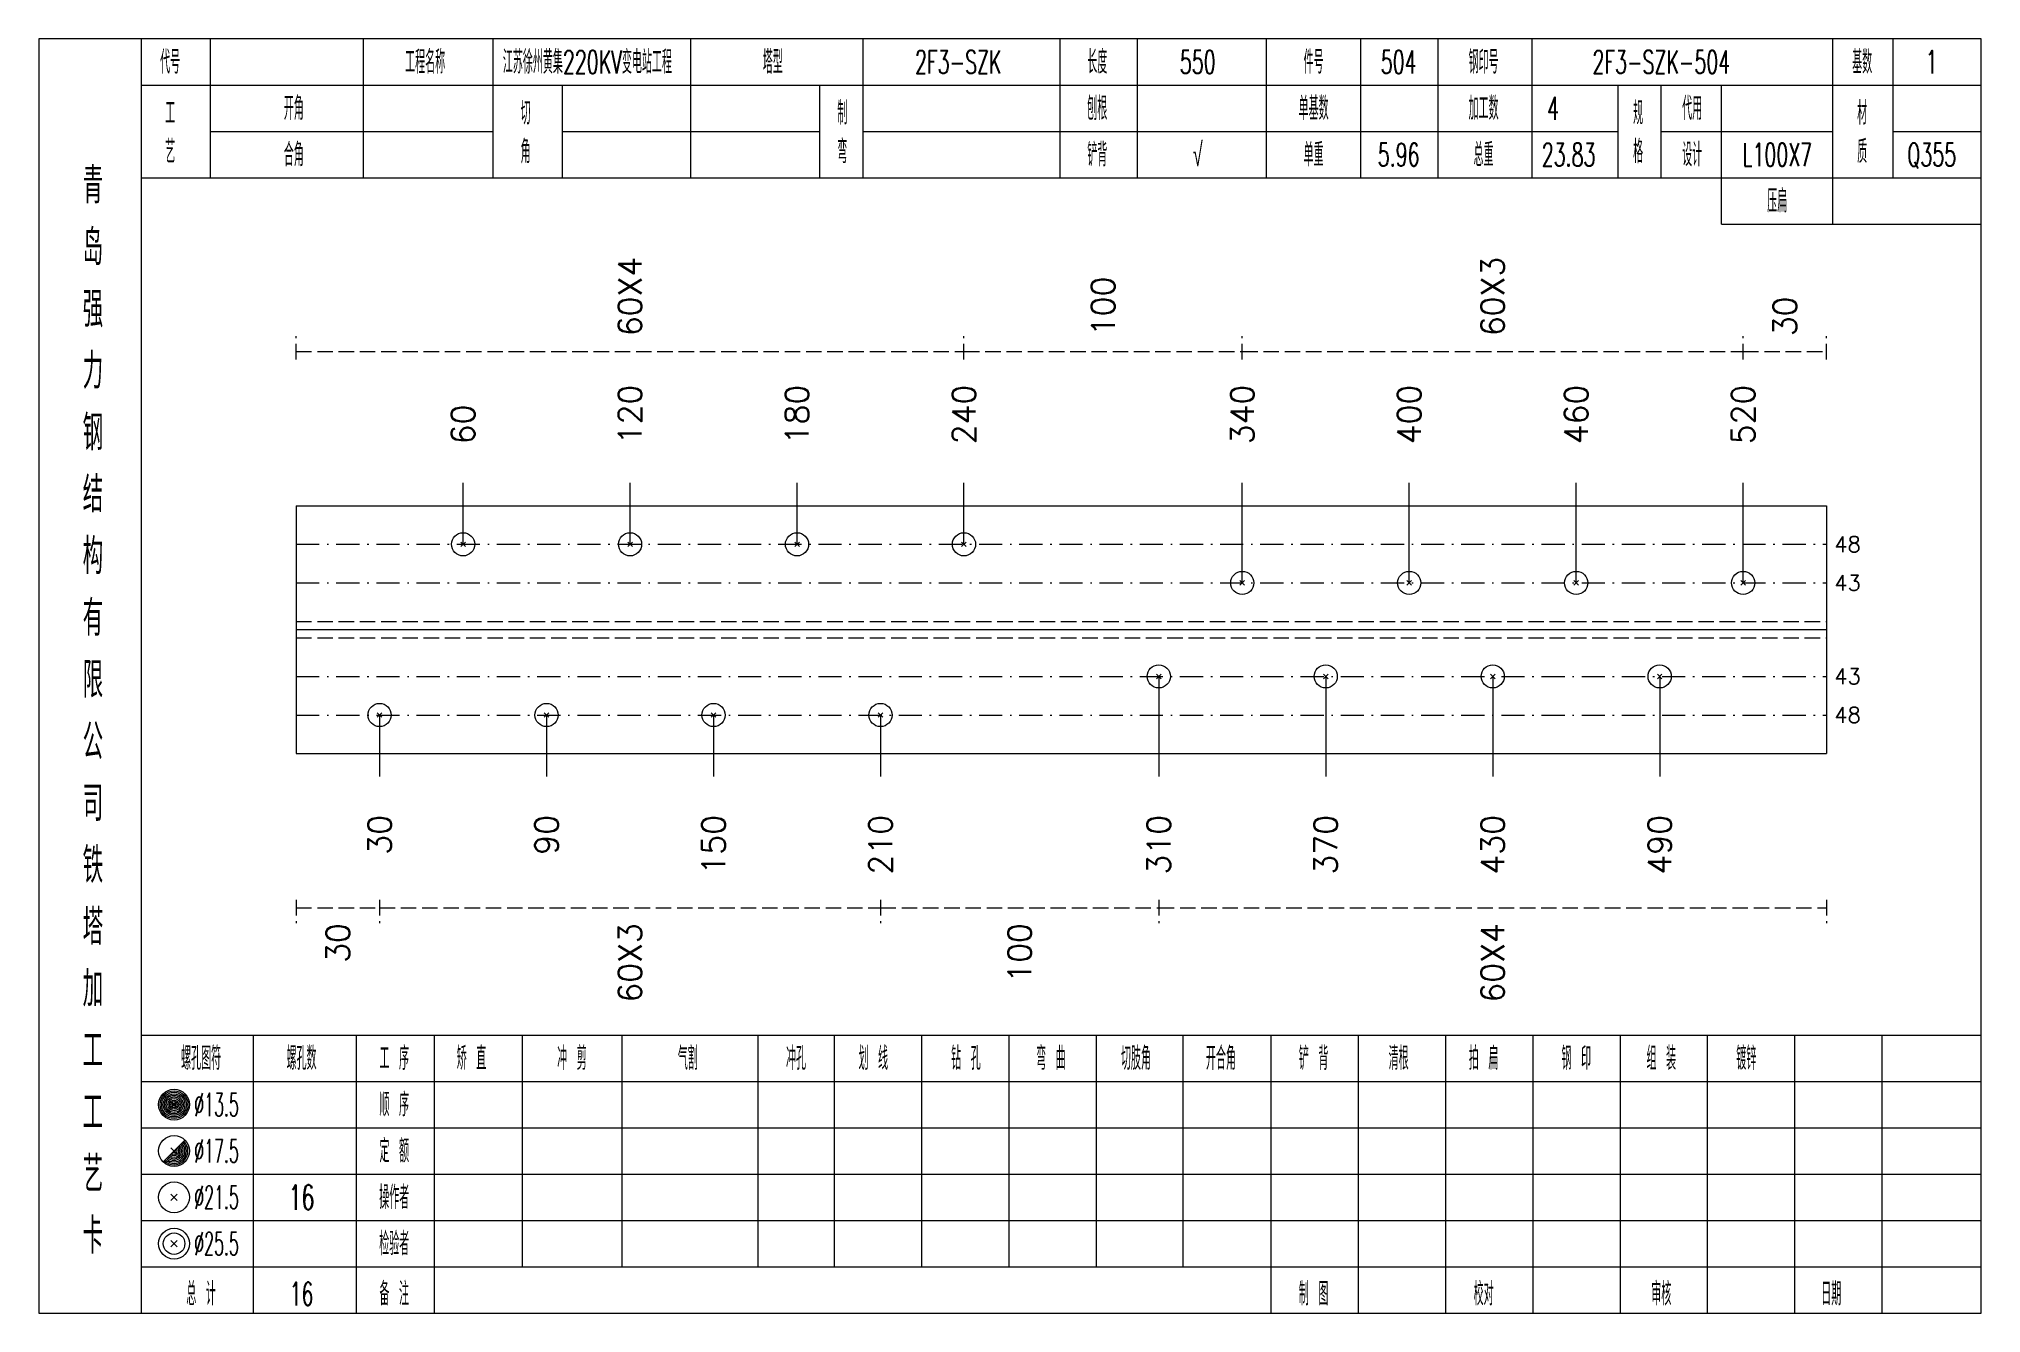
# Model space of a CAD drawing. Extents: x 0 to 4623, y -1159 to 4890.
# Drawn here: x 934.2 to 1185.6, y 2475 to 2640 of the extents above; entities that cross this region are included whole.
import ezdxf
from ezdxf.enums import TextEntityAlignment as Align

# ---------------------------------------------------------------- set-up
doc = ezdxf.new("R2010")
doc.units = 0
doc.header["$MEASUREMENT"] = 0
doc.linetypes.add('一点画线', pattern=[5.2, 3, -1, 0.2, -1])
doc.linetypes.add('虚线', pattern=[2.75, 2, -0.75])
doc.layers.get('0').update_dxf_attribs({"linetype": 'CONTINUOUS', "lineweight": 25})
for name, color, linetype, lineweight in [('1', 7, 'CONTINUOUS', 25), ('4', 7, 'CONTINUOUS', 25), ('5', 7, 'CONTINUOUS', 25)]:
    doc.layers.add(name, color=color, linetype=linetype, lineweight=lineweight)
doc.styles.get("Standard").update_dxf_attribs({"font": 'simplex.shx', "width": 0.7, "height": 3, "bigfont": 'gbhzfs.shx'})

msp = doc.modelspace()

# ---------------------------------------------------------------- texts
at = {"color": 8, "linetype": 'Continuous', "lineweight": 9}
for s, p in [('60X4', (1010.722, 2601.5)), ('60X3', (1122.378, 2601.5)), ('100', (1071.953, 2601.5)), ('30', (1160.197, 2601.5))]:
    msp.add_text(s, height=3, rotation=90, dxfattribs=at).set_placement(p, align=Align.MIDDLE_LEFT)
at = {"color": 7, "linetype": 'Continuous', "lineweight": 13}
for s, p in [('120', (1010.722, 2587.5)), ('180', (1032.333, 2587.5)), ('240', (1053.944, 2587.5)), ('340', (1089.962, 2587.5)), ('400', (1111.573, 2587.5)), ('460', (1133.184, 2587.5)), ('520', (1154.795, 2587.5)), ('60', (989.111, 2587.5))]:
    msp.add_text(s, height=3, rotation=90, dxfattribs=at).set_placement(p, align=Align.MIDDLE_LEFT)
for s, p in [('48', (1166.6, 2574.55)), ('43', (1166.6, 2569.55)), ('43', (1166.6, 2557.45)), ('48', (1166.6, 2552.45))]:
    msp.add_text(s, height=2, dxfattribs=at).set_placement(p, align=Align.MIDDLE_LEFT)
at = {"color": 8, "linetype": 'Continuous', "lineweight": 9}
for s, p in [('30', (972.903, 2525.5)), ('60X3', (1010.722, 2525.5)), ('100', (1061.147, 2525.5)), ('60X4', (1122.378, 2525.5))]:
    msp.add_text(s, height=3, rotation=90, dxfattribs=at).set_placement(p, align=Align.MIDDLE_RIGHT)
at = {"layer": '1', "color": 7, "linetype": 'Continuous', "lineweight": 13}
for s, p in [('30', (978.305, 2539.5)), ('90', (999.916, 2539.5)), ('150', (1021.527, 2539.5)), ('210', (1043.138, 2539.5)), ('310', (1079.156, 2539.5)), ('370', (1100.767, 2539.5)), ('430', (1122.378, 2539.5)), ('490', (1143.989, 2539.5))]:
    msp.add_text(s, height=3, rotation=90, dxfattribs=at).set_placement(p, align=Align.MIDDLE_RIGHT)
at = {"layer": '4', "color": 1, "linetype": 'Continuous', "lineweight": 13}
for s, height, width, p in [('代号', 3, 0.6, (951.2, 2637)), ('工程名称', 3, 0.6, (984.2, 2637)), ('江苏徐州黄集220KV变电站工程', 3, 0.6, (1005.2, 2637)), ('塔型', 3, 0.6, (1029.2, 2637)), ('2F3-SZK', 3, 0.6, (1053.2, 2637)), ('长度', 3, 0.6, (1071.2, 2637)), ('550', 3, 0.6, (1084.2, 2637)), ('件号', 3, 0.6, (1099.2, 2637)), ('504', 3, 0.6, (1110.2, 2637)), ('钢印号', 3, 0.6, (1121.2, 2637)), ('2F3-SZK-504', 3, 0.6, (1144.2, 2637)), ('基数', 3, 0.6, (1170.2, 2637)), ('1', 3, 0.6, (1179.2, 2637)), ('开角', 3, 0.6, (967.2, 2631)), ('制', 3, 0.6, (1038.2, 2630.4)), ('刨根', 3, 0.6, (1071.2, 2631)), ('单基数', 3, 0.6, (1099.2, 2631)), ('加工数', 3, 0.6, (1121.2, 2631)), ('4', 3, 0.6, (1130.2, 2631)), ('规', 3, 0.6, (1141.2, 2630.4)), ('代用', 3, 0.6, (1148.2, 2631)), ('材', 3, 0.6, (1170.2, 2630.4)), ('工', 3, 0.6, (951.2, 2630.4)), ('切', 3, 0.6, (997.2, 2630.4)), ('艺', 3, 0.6, (951.2, 2625.4)), ('角', 3, 0.6, (997.2, 2625.4)), ('弯', 3, 0.6, (1038.2, 2625.4)), ('格', 3, 0.6, (1141.2, 2625.4)), ('质', 3, 0.6, (1170.2, 2625.4)), ('合角', 3, 0.6, (967.2, 2625)), ('铲背', 3, 0.6, (1071.2, 2625)), ('√', 3, 0.6, (1084.2, 2625)), ('单重', 3, 0.6, (1099.2, 2625)), ('5.96', 3, 0.6, (1110.2, 2625)), ('总重', 3, 0.6, (1121.2, 2625)), ('23.83', 3, 0.6, (1132.2, 2625)), ('设计', 3, 0.6, (1148.2, 2625)), ('L100X7', 3, 0.6, (1159.2, 2625)), ('Q355', 3, 0.6, (1179.2, 2625)), ('青', 4.6, 0.8, (941.2, 2621)), ('压扁', 3, 0.6, (1159.2, 2619)), ('岛', 4.6, 0.8, (941.2, 2613)), ('强', 4.6, 0.8, (941.2, 2605)), ('力', 4.6, 0.8, (941.2, 2597)), ('钢', 4.6, 0.8, (941.2, 2589)), ('结', 4.6, 0.8, (941.2, 2581)), ('构', 4.6, 0.8, (941.2, 2573)), ('有', 4.6, 0.8, (941.2, 2565)), ('限', 4.6, 0.8, (941.2, 2557)), ('公', 4.6, 0.8, (941.2, 2549)), ('司', 4.6, 0.8, (941.2, 2541)), ('铁', 4.6, 0.8, (941.2, 2533)), ('塔', 4.6, 0.8, (941.2, 2525)), ('加', 4.6, 0.8, (941.2, 2517)), ('工', 4.6, 0.8, (941.2, 2509)), ('螺孔图符', 3, 0.6, (955.2, 2508)), ('螺孔数', 3, 0.6, (968.2, 2508)), ('工 序', 3, 0.6, (980.2, 2508)), ('矫 直', 3, 0.6, (990.2, 2508)), ('冲 剪', 3, 0.6, (1003.2, 2508)), ('气割', 3, 0.6, (1018.2, 2508)), ('冲孔', 3, 0.6, (1032.2, 2508)), ('划 线', 3, 0.6, (1042.2, 2508)), ('钻 孔', 3, 0.6, (1054.2, 2508)), ('弯 曲', 3, 0.6, (1065.2, 2508)), ('切肢角', 3, 0.6, (1076.2, 2508)), ('开合角', 3, 0.6, (1087.2, 2508)), ('铲 背', 3, 0.6, (1099.2, 2508)), ('清根', 3, 0.6, (1110.2, 2508)), ('拍 扁', 3, 0.6, (1121.2, 2508)), ('钢 印', 3, 0.6, (1133.2, 2508)), ('组 装', 3, 0.6, (1144.2, 2508)), ('镀锌', 3, 0.6, (1155.2, 2508)), ('工', 4.6, 0.8, (941.2, 2501)), ('%%C13.5', 3, 0.5, (957.2, 2502)), ('顺 序', 3, 0.6, (980.2, 2502)), ('%%C17.5', 3, 0.5, (957.2, 2496)), ('定 额', 3, 0.6, (980.2, 2496)), ('艺', 4.6, 0.8, (941.2, 2493)), ('%%C21.5', 3, 0.5, (957.2, 2490)), ('16', 3.2, 0.6, (968.2, 2490)), ('操作者', 3, 0.6, (980.2, 2490)), ('卡', 4.6, 0.8, (941.2, 2485)), ('%%C25.5', 3, 0.5, (957.2, 2484)), ('检验者', 3, 0.6, (980.2, 2484)), ('总 计', 3, 0.6, (955.2, 2477.5)), ('16', 3, 0.6, (968.2, 2477.5)), ('备 注', 3, 0.6, (980.2, 2477.5)), ('制 图', 3, 0.6, (1099.2, 2477.5)), ('校对', 3, 0.6, (1121.2, 2477.5)), ('审核', 3, 0.6, (1144.2, 2477.5)), ('日期', 3, 0.6, (1166.2, 2477.5))]:
    msp.add_text(s, height=height, dxfattribs=dict(at, width=width)).set_placement(p, align=Align.MIDDLE_CENTER)

# ---------------------------------------------------------------- blocks, each defined once
blk = doc.blocks.new('孔21.5')
at = {"layer": '5', "color": 7, "linetype": 'Continuous', "lineweight": 13}
for p, q in [((-0.2, -0.2), (0.2, 0.2)), ((-0.2, 0.2), (0.2, -0.2))]:
    blk.add_line(p, q, dxfattribs=at)
blk.add_circle((0, 0), 1, dxfattribs=at)

# ---------------------------------------------------------------- linework, layer by layer
at = {"color": 8, "linetype": '虚线', "lineweight": 9}
for p, q in [((967.5, 2598.5), (967.5, 2601.5)), ((967.5, 2599.5), (1053.944, 2599.5)), ((1053.944, 2598.5), (1053.944, 2601.5)), ((1053.944, 2598.5), (1053.944, 2601.5)), ((1053.944, 2599.5), (1089.962, 2599.5)), ((1089.962, 2598.5), (1089.962, 2601.5)), ((1089.962, 2598.5), (1089.962, 2601.5)), ((1089.962, 2599.5), (1154.795, 2599.5)), ((1154.795, 2598.5), (1154.795, 2601.5)), ((1154.795, 2598.5), (1154.795, 2601.5)), ((1154.795, 2599.5), (1165.6, 2599.5)), ((1165.6, 2598.5), (1165.6, 2601.5)), ((967.5, 2528.5), (967.5, 2525.5)), ((967.5, 2527.5), (978.305, 2527.5)), ((978.305, 2528.5), (978.305, 2525.5)), ((978.305, 2528.5), (978.305, 2525.5)), ((978.305, 2527.5), (1043.138, 2527.5)), ((1043.138, 2528.5), (1043.138, 2525.5)), ((1043.138, 2528.5), (1043.138, 2525.5)), ((1043.138, 2527.5), (1079.156, 2527.5)), ((1079.156, 2528.5), (1079.156, 2525.5)), ((1079.156, 2528.5), (1079.156, 2525.5)), ((1079.156, 2527.5), (1165.6, 2527.5)), ((1165.6, 2528.5), (1165.6, 2525.5))]:
    msp.add_line(p, q, dxfattribs=at)
at = {"color": 7, "linetype": 'Continuous', "lineweight": 13}
for p, q in [((989.111, 2574.55), (989.111, 2582.5)), ((1010.722, 2574.55), (1010.722, 2582.5)), ((1032.333, 2574.55), (1032.333, 2582.5)), ((1053.944, 2574.55), (1053.944, 2582.5)), ((1089.962, 2569.55), (1089.962, 2582.5)), ((1111.573, 2569.55), (1111.573, 2582.5)), ((1133.184, 2569.55), (1133.184, 2582.5)), ((1154.795, 2569.55), (1154.795, 2582.5)), ((1079.156, 2557.45), (1079.156, 2544.5)), ((1100.767, 2557.45), (1100.767, 2544.5)), ((1122.378, 2557.45), (1122.378, 2544.5)), ((1143.989, 2557.45), (1143.989, 2544.5)), ((978.305, 2552.45), (978.305, 2544.5)), ((999.916, 2552.45), (999.916, 2544.5)), ((1021.527, 2552.45), (1021.527, 2544.5)), ((1043.138, 2552.45), (1043.138, 2544.5))]:
    msp.add_line(p, q, dxfattribs=at)
at = {"color": 7, "linetype": 'Continuous', "lineweight": 18}
for p, q in [((967.5, 2579.55), (967.5, 2547.45)), ((967.5, 2579.55), (1165.6, 2579.55)), ((1165.6, 2579.55), (1165.6, 2547.45)), ((967.5, 2563.5), (1165.6, 2563.5))]:
    msp.add_line(p, q, dxfattribs=at)
at = {"color": 3, "linetype": '一点画线', "lineweight": 13}
for p, q in [((967.5, 2574.55), (1165.6, 2574.55)), ((967.5, 2569.55), (1165.6, 2569.55)), ((967.5, 2557.45), (1165.6, 2557.45)), ((967.5, 2552.45), (1165.6, 2552.45))]:
    msp.add_line(p, q, dxfattribs=at)
at = {"color": 1, "linetype": '虚线', "lineweight": 18}
for p, q in [((967.5, 2564.55), (1165.6, 2564.55)), ((967.5, 2562.45), (1165.6, 2562.45))]:
    msp.add_line(p, q, dxfattribs=at)
at = {"layer": '1', "color": 7, "linetype": 'Continuous', "lineweight": 18}
msp.add_line((967.5, 2547.45), (1165.6, 2547.45), dxfattribs=at)
at = {"layer": '4', "color": 1, "linetype": 'Continuous', "lineweight": 18}
for p, q in [((947.5, 2475), (947.5, 2640)), ((956.4, 2622), (956.4, 2640)), ((976.2, 2622), (976.2, 2640)), ((993, 2622), (993, 2640)), ((1018.6, 2622), (1018.6, 2640)), ((1040.9, 2622), (1040.9, 2640)), ((1066.4, 2622), (1066.4, 2640)), ((1076.4, 2622), (1076.4, 2640)), ((1093.1, 2622), (1093.1, 2640)), ((1105.3, 2622), (1105.3, 2640)), ((1115.3, 2622), (1115.3, 2640)), ((1127.5, 2622), (1127.5, 2640)), ((1166.4, 2616), (1166.4, 2640)), ((1174.2, 2622), (1174.2, 2640)), ((947.5, 2634), (1185.6, 2634)), ((1002, 2622), (1002, 2634)), ((1035.3, 2622), (1035.3, 2634)), ((1138.6, 2622), (1138.6, 2634)), ((1144.2, 2622), (1144.2, 2634)), ((1152, 2616), (1152, 2634)), ((956.4, 2628), (993, 2628)), ((1002, 2628), (1035.3, 2628)), ((1040.9, 2628), (1138.6, 2628)), ((1144.2, 2628), (1166.4, 2628)), ((1174.2, 2628), (1185.6, 2628)), ((947.5, 2622), (1185.6, 2622)), ((1152, 2616), (1185.6, 2616)), ((947.5, 2511), (1185.6, 2511)), ((962, 2475), (962, 2511)), ((975.3, 2475), (975.3, 2511)), ((985.4, 2475), (985.4, 2511)), ((996.8, 2481), (996.8, 2511)), ((1009.7, 2481), (1009.7, 2511)), ((1027.3, 2481), (1027.3, 2511)), ((1037.2, 2481), (1037.2, 2511)), ((1048.5, 2481), (1048.5, 2511)), ((1059.8, 2481), (1059.8, 2511)), ((1071.1, 2481), (1071.1, 2511)), ((1082.3, 2481), (1082.3, 2511)), ((1093.7, 2481), (1093.7, 2511)), ((1105, 2481), (1105, 2511)), ((1116.3, 2481), (1116.3, 2511)), ((1127.6, 2481), (1127.6, 2511)), ((1138.9, 2481), (1138.9, 2511)), ((1150.2, 2481), (1150.2, 2511)), ((1161.5, 2481), (1161.5, 2511)), ((1172.8, 2481), (1172.8, 2511)), ((947.5, 2505), (1185.6, 2505)), ((947.5, 2499), (1185.6, 2499)), ((947.5, 2493), (1185.6, 2493)), ((947.5, 2487), (1185.6, 2487)), ((947.5, 2481), (1185.6, 2481)), ((1093.7, 2475), (1093.7, 2481)), ((1105, 2475), (1105, 2481)), ((1116.3, 2475), (1116.3, 2481)), ((1127.6, 2475), (1127.6, 2481)), ((1138.9, 2475), (1138.9, 2481)), ((1150.2, 2475), (1150.2, 2481)), ((1161.5, 2475), (1161.5, 2481)), ((1172.8, 2475), (1172.8, 2481))]:
    msp.add_line(p, q, dxfattribs=at)
at = {"layer": '4', "color": 7, "linetype": 'Continuous', "lineweight": 13}
for p, q in [((951.5, 2501.8), (951.9, 2502.2)), ((951.9, 2501.8), (951.5, 2502.2)), ((950.286, 2494.586), (953.114, 2497.414)), ((951.3, 2496.4), (952.1, 2495.6)), ((951.3, 2489.6), (952.1, 2490.4)), ((951.3, 2490.4), (952.1, 2489.6)), ((951.3, 2483.6), (952.1, 2484.4)), ((951.3, 2484.4), (952.1, 2483.6))]:
    msp.add_line(p, q, dxfattribs=at)
at = {"layer": '4', "color": 1, "linetype": 'Continuous', "lineweight": 18}
msp.add_lwpolyline([(934.2, 2640), (934.2, 2475), (1185.6, 2475), (1185.6, 2640)], close=True, dxfattribs=at)
at = {"layer": '4', "color": 7, "linetype": 'Continuous', "lineweight": 13}
for centre, radius in [((951.7, 2502), 2), ((951.7, 2502), 1.8), ((951.7, 2502), 1.6), ((951.7, 2502), 1.4), ((951.7, 2502), 1.2), ((951.7, 2502), 1), ((951.7, 2502), 0.8), ((951.7, 2502), 0.6), ((951.7, 2502), 0.4), ((951.7, 2502), 0.2), ((951.7, 2496), 2), ((951.7, 2490), 2), ((951.7, 2484), 2), ((951.7, 2484), 1.4)]:
    msp.add_circle(centre, radius, dxfattribs=at)
for radius in [1.8, 1.6, 1.4, 1.2, 1, 0.8, 0.6, 0.4, 0.2]:
    msp.add_arc((951.7, 2496), radius, 225, 45, dxfattribs=at)

# ---------------------------------------------------------------- block references
at = {"color": 7, "linetype": 'Continuous', "lineweight": 13, "xscale": 1.5, "yscale": 1.5, "zscale": 1.5}
for p in [(989.111, 2574.55), (1010.722, 2574.55), (1032.333, 2574.55), (1053.944, 2574.55), (1089.962, 2569.55), (1111.573, 2569.55), (1133.184, 2569.55), (1154.795, 2569.55)]:
    msp.add_blockref('孔21.5', p, dxfattribs=at)
at = {"layer": '1', "color": 7, "linetype": 'Continuous', "lineweight": 13, "xscale": 1.5, "yscale": 1.5, "zscale": 1.5}
for p in [(1079.156, 2557.45), (1100.767, 2557.45), (1122.378, 2557.45), (1143.989, 2557.45), (978.305, 2552.45), (999.916, 2552.45), (1021.527, 2552.45), (1043.138, 2552.45)]:
    msp.add_blockref('孔21.5', p, dxfattribs=at)

msp.set_redraw_order([(e.dxf.handle, doc.entitydb.next_handle()) for e in msp.query("TEXT MTEXT ATTDEF DIMENSION ARC_DIMENSION")])  # texts and dimensions are drawn at this point

doc.saveas('drawing.dxf')
